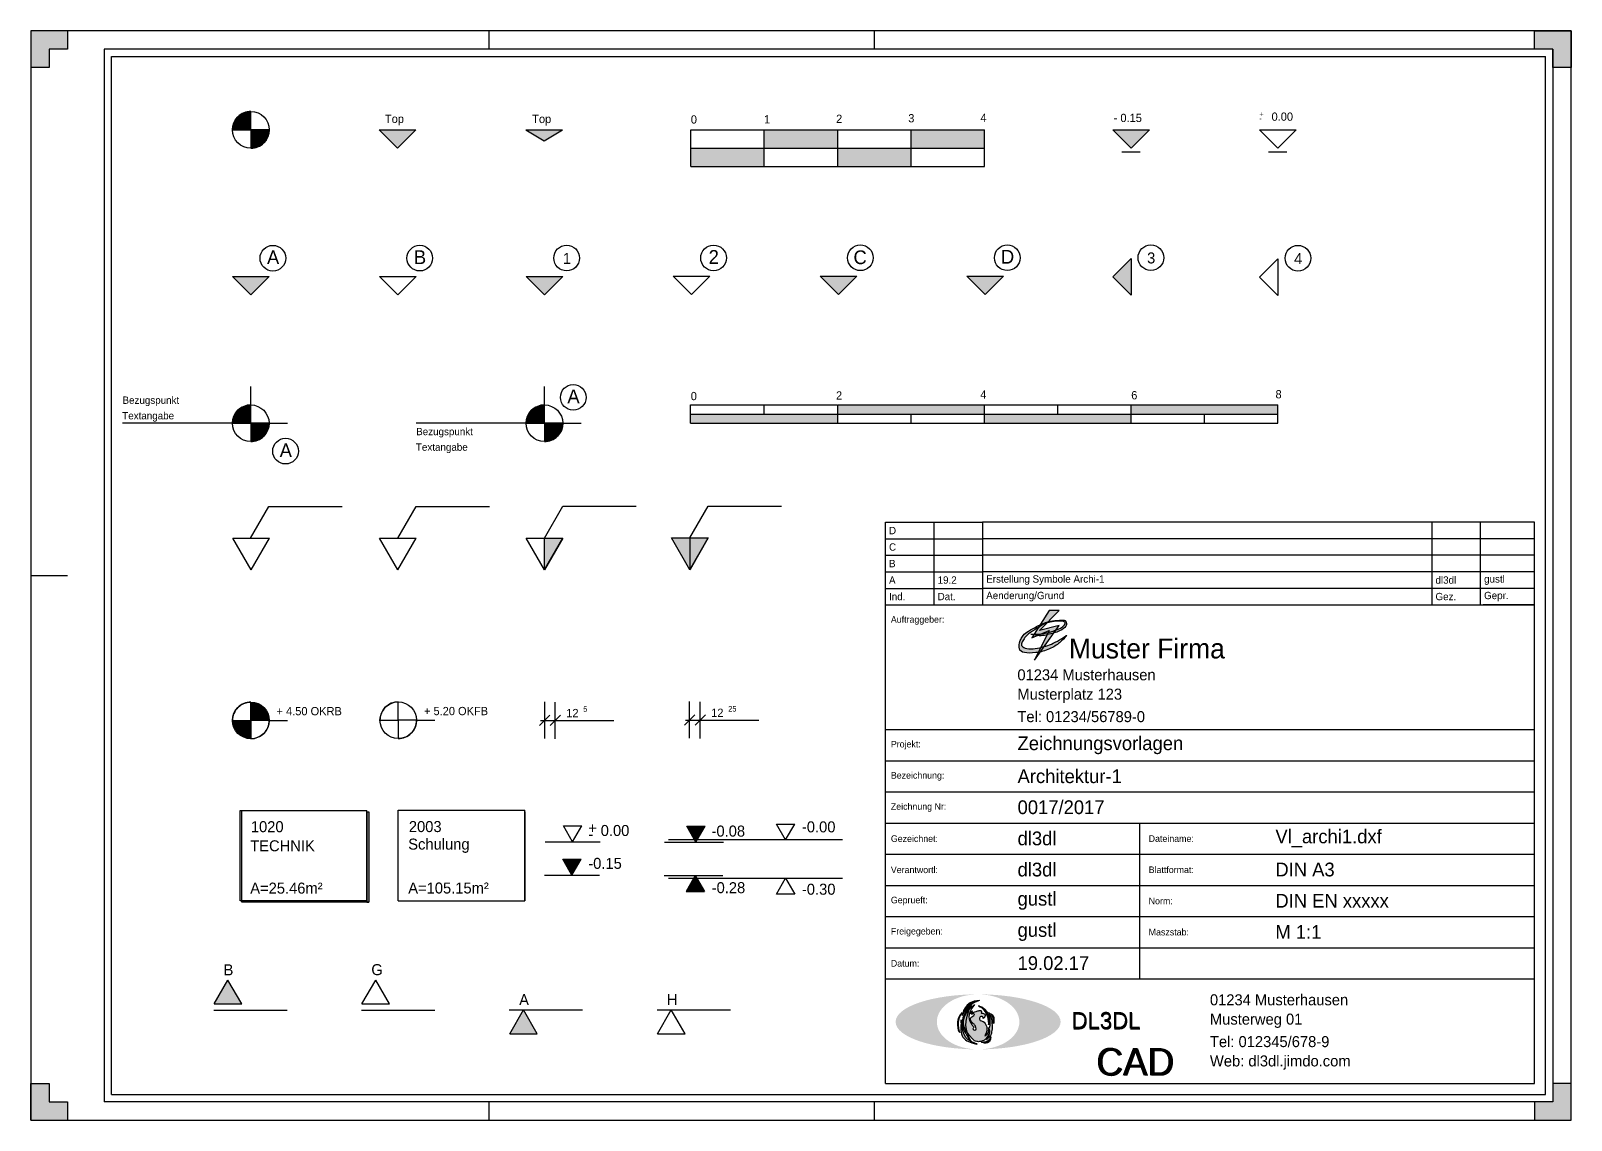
# Model space of a CAD drawing. Header units: millimetres. Extents: x 0 to 420, y 0 to 297.
import ezdxf

# ---------------------------------------------------------------- set-up
doc = ezdxf.new("R2010")
doc.units = ezdxf.units.MM
for name, color, linetype, true_color in [('Blattrahmen', 2, 'Continuous', 0xffff00), ('Faltmarken', 3, 'Continuous', 0x00ff00), ('Logo', 5, 'Continuous', 0x0000ff), ('Logo Adresse', 5, 'Continuous', 0x0000ff), ('Logo Text', 1, 'Continuous', 0xff0000), ('Logo_a', 1, 'Continuous', 0xff0000), ('Logo_b', 30, 'Continuous', 0xff7f00), ('Logo_c', 14, 'Continuous', 0x800000), ('Musterlogo AG', 3, 'Continuous', 0x00ff00), ('Musterlogo AG 1', 1, 'Continuous', 0xff0000), ('Musterlogo AG Text', 5, 'Continuous', 0x0000ff), ('pfoenix', 94, 'Continuous', 0x008000), ('Planecken', 2, 'Continuous', 0xffff00), ('Plankopf Legende', 6, 'Continuous', 0xff00ff), ('Plankopf Rahmen', 94, 'Continuous', 0x008000), ('Plankopf Text augefuellt', 134, 'Continuous', 0x008080), ('Plankopf Text Vorgabe', 1, 'Continuous', 0xff0000), ('Zeichnungsrahmen rot', 1, 'Continuous', 0xff0000), ('Zeichnungsrahmen_blau', 5, 'Continuous', 0x0000ff)]:
    doc.layers.add(name, color=color, linetype=linetype, true_color=true_color)
doc.styles.add('textstyle0', font='')
doc.styles.add('textstyle1', font='')
doc.styles.add('textstyle10', font='')
doc.styles.add('textstyle100', font='')
doc.styles.add('textstyle101', font='')
doc.styles.add('textstyle102', font='')
doc.styles.add('textstyle103', font='')
doc.styles.add('textstyle11', font='')
doc.styles.add('textstyle12', font='')
doc.styles.add('textstyle13', font='')
doc.styles.add('textstyle14', font='')
doc.styles.add('textstyle15', font='')
doc.styles.add('textstyle16', font='')
doc.styles.add('textstyle17', font='')
doc.styles.add('textstyle18', font='')
doc.styles.add('textstyle19', font='')
doc.styles.add('textstyle2', font='')
doc.styles.add('textstyle20', font='')
doc.styles.add('textstyle21', font='')
doc.styles.add('textstyle22', font='')
doc.styles.add('textstyle23', font='')
doc.styles.add('textstyle24', font='')
doc.styles.add('textstyle25', font='')
doc.styles.add('textstyle26', font='')
doc.styles.add('textstyle27', font='')
doc.styles.add('textstyle28', font='')
doc.styles.add('textstyle29', font='')
doc.styles.add('textstyle3', font='')
doc.styles.add('textstyle30', font='')
doc.styles.add('textstyle31', font='')
doc.styles.add('textstyle32', font='')
doc.styles.add('textstyle33', font='')
doc.styles.add('textstyle34', font='')
doc.styles.add('textstyle35', font='')
doc.styles.add('textstyle36', font='')
doc.styles.add('textstyle37', font='')
doc.styles.add('textstyle38', font='')
doc.styles.add('textstyle39', font='')
doc.styles.add('textstyle4', font='')
doc.styles.add('textstyle40', font='')
doc.styles.add('textstyle41', font='')
doc.styles.add('textstyle42', font='')
doc.styles.add('textstyle43', font='')
doc.styles.add('textstyle44', font='')
doc.styles.add('textstyle45', font='')
doc.styles.add('textstyle46', font='')
doc.styles.add('textstyle47', font='')
doc.styles.add('textstyle48', font='')
doc.styles.add('textstyle49', font='')
doc.styles.add('textstyle5', font='')
doc.styles.add('textstyle50', font='')
doc.styles.add('textstyle51', font='')
doc.styles.add('textstyle52', font='')
doc.styles.add('textstyle53', font='')
doc.styles.add('textstyle54', font='')
doc.styles.add('textstyle55', font='')
doc.styles.add('textstyle56', font='')
doc.styles.add('textstyle57', font='')
doc.styles.add('textstyle58', font='')
doc.styles.add('textstyle59', font='')
doc.styles.add('textstyle6', font='')
doc.styles.add('textstyle60', font='')
doc.styles.add('textstyle61', font='')
doc.styles.add('textstyle62', font='')
doc.styles.add('textstyle63', font='')
doc.styles.add('textstyle64', font='')
doc.styles.add('textstyle65', font='')
doc.styles.add('textstyle66', font='')
doc.styles.add('textstyle67', font='')
doc.styles.add('textstyle68', font='')
doc.styles.add('textstyle69', font='')
doc.styles.add('textstyle7', font='')
doc.styles.add('textstyle70', font='')
doc.styles.add('textstyle71', font='')
doc.styles.add('textstyle72', font='')
doc.styles.add('textstyle73', font='')
doc.styles.add('textstyle74', font='')
doc.styles.add('textstyle75', font='')
doc.styles.add('textstyle76', font='')
doc.styles.add('textstyle77', font='')
doc.styles.add('textstyle78', font='')
doc.styles.add('textstyle79', font='')
doc.styles.add('textstyle8', font='')
doc.styles.add('textstyle80', font='')
doc.styles.add('textstyle81', font='')
doc.styles.add('textstyle82', font='')
doc.styles.add('textstyle83', font='')
doc.styles.add('textstyle84', font='')
doc.styles.add('textstyle85', font='')
doc.styles.add('textstyle86', font='')
doc.styles.add('textstyle87', font='')
doc.styles.add('textstyle88', font='')
doc.styles.add('textstyle89', font='')
doc.styles.add('textstyle9', font='')
doc.styles.add('textstyle90', font='')
doc.styles.add('textstyle91', font='')
doc.styles.add('textstyle92', font='')
doc.styles.add('textstyle93', font='')
doc.styles.add('textstyle94', font='')
doc.styles.add('textstyle95', font='')
doc.styles.add('textstyle96', font='')
doc.styles.add('textstyle97', font='')
doc.styles.add('textstyle98', font='')
doc.styles.add('textstyle99', font='')
doc.styles.get('textstyle0').set_extended_font_data('FreeMono')
doc.styles.get('textstyle1').set_extended_font_data('FreeMono')
doc.styles.get('textstyle10').set_extended_font_data('FreeMono')
doc.styles.get('textstyle100').set_extended_font_data('FreeMono')
doc.styles.get('textstyle101').set_extended_font_data('FreeMono')
doc.styles.get('textstyle102').set_extended_font_data('FreeMono')
doc.styles.get('textstyle103').set_extended_font_data('FreeMono')
doc.styles.get('textstyle11').set_extended_font_data('FreeMono')
doc.styles.get('textstyle12').set_extended_font_data('FreeMono')
doc.styles.get('textstyle13').set_extended_font_data('FreeMono')
doc.styles.get('textstyle14').set_extended_font_data('FreeMono')
doc.styles.get('textstyle15').set_extended_font_data('FreeMono')
doc.styles.get('textstyle16').set_extended_font_data('FreeMono')
doc.styles.get('textstyle17').set_extended_font_data('FreeMono')
doc.styles.get('textstyle18').set_extended_font_data('FreeMono')
doc.styles.get('textstyle19').set_extended_font_data('FreeMono')
doc.styles.get('textstyle2').set_extended_font_data('FreeMono')
doc.styles.get('textstyle20').set_extended_font_data('FreeMono')
doc.styles.get('textstyle21').set_extended_font_data('FreeMono')
doc.styles.get('textstyle22').set_extended_font_data('FreeMono')
doc.styles.get('textstyle23').set_extended_font_data('FreeMono')
doc.styles.get('textstyle24').set_extended_font_data('FreeMono')
doc.styles.get('textstyle25').set_extended_font_data('FreeMono')
doc.styles.get('textstyle26').set_extended_font_data('FreeMono')
doc.styles.get('textstyle27').set_extended_font_data('FreeMono')
doc.styles.get('textstyle28').set_extended_font_data('FreeMono')
doc.styles.get('textstyle29').set_extended_font_data('FreeMono')
doc.styles.get('textstyle3').set_extended_font_data('FreeMono')
doc.styles.get('textstyle30').set_extended_font_data('FreeMono')
doc.styles.get('textstyle31').set_extended_font_data('FreeMono')
doc.styles.get('textstyle32').set_extended_font_data('FreeMono')
doc.styles.get('textstyle33').set_extended_font_data('FreeMono')
doc.styles.get('textstyle34').set_extended_font_data('FreeMono')
doc.styles.get('textstyle35').set_extended_font_data('FreeMono')
doc.styles.get('textstyle36').set_extended_font_data('FreeMono')
doc.styles.get('textstyle37').set_extended_font_data('FreeMono')
doc.styles.get('textstyle38').set_extended_font_data('FreeMono')
doc.styles.get('textstyle39').set_extended_font_data('FreeMono')
doc.styles.get('textstyle4').set_extended_font_data('FreeMono')
doc.styles.get('textstyle40').set_extended_font_data('FreeMono')
doc.styles.get('textstyle41').set_extended_font_data('FreeMono')
doc.styles.get('textstyle42').set_extended_font_data('FreeMono')
doc.styles.get('textstyle43').set_extended_font_data('FreeMono')
doc.styles.get('textstyle44').set_extended_font_data('FreeMono')
doc.styles.get('textstyle45').set_extended_font_data('FreeMono')
doc.styles.get('textstyle46').set_extended_font_data('FreeMono')
doc.styles.get('textstyle47').set_extended_font_data('FreeMono')
doc.styles.get('textstyle48').set_extended_font_data('FreeMono')
doc.styles.get('textstyle49').set_extended_font_data('FreeMono')
doc.styles.get('textstyle5').set_extended_font_data('FreeMono')
doc.styles.get('textstyle50').set_extended_font_data('FreeMono')
doc.styles.get('textstyle51').set_extended_font_data('URW Chancery L')
doc.styles.get('textstyle52').set_extended_font_data('URW Chancery L')
doc.styles.get('textstyle53').set_extended_font_data('URW Chancery L')
doc.styles.get('textstyle54').set_extended_font_data('URW Chancery L')
doc.styles.get('textstyle55').set_extended_font_data('FreeMono')
doc.styles.get('textstyle56').set_extended_font_data('FreeMono')
doc.styles.get('textstyle57').set_extended_font_data('FreeMono')
doc.styles.get('textstyle58').set_extended_font_data('FreeMono')
doc.styles.get('textstyle59').set_extended_font_data('FreeMono')
doc.styles.get('textstyle6').set_extended_font_data('FreeMono')
doc.styles.get('textstyle60').set_extended_font_data('FreeMono')
doc.styles.get('textstyle61').set_extended_font_data('FreeMono')
doc.styles.get('textstyle62').set_extended_font_data('FreeMono')
doc.styles.get('textstyle63').set_extended_font_data('FreeMono')
doc.styles.get('textstyle64').set_extended_font_data('FreeMono')
doc.styles.get('textstyle65').set_extended_font_data('FreeMono')
doc.styles.get('textstyle66').set_extended_font_data('FreeMono')
doc.styles.get('textstyle67').set_extended_font_data('FreeMono')
doc.styles.get('textstyle68').set_extended_font_data('FreeMono')
doc.styles.get('textstyle69').set_extended_font_data('FreeMono')
doc.styles.get('textstyle7').set_extended_font_data('FreeMono')
doc.styles.get('textstyle70').set_extended_font_data('FreeMono')
doc.styles.get('textstyle71').set_extended_font_data('FreeMono')
doc.styles.get('textstyle72').set_extended_font_data('FreeMono')
doc.styles.get('textstyle73').set_extended_font_data('FreeMono')
doc.styles.get('textstyle74').set_extended_font_data('FreeMono')
doc.styles.get('textstyle75').set_extended_font_data('FreeMono')
doc.styles.get('textstyle76').set_extended_font_data('FreeMono')
doc.styles.get('textstyle77').set_extended_font_data('FreeMono')
doc.styles.get('textstyle78').set_extended_font_data('FreeMono')
doc.styles.get('textstyle79').set_extended_font_data('URW Chancery L')
doc.styles.get('textstyle8').set_extended_font_data('FreeMono')
doc.styles.get('textstyle80').set_extended_font_data('FreeMono')
doc.styles.get('textstyle81').set_extended_font_data('FreeMono')
doc.styles.get('textstyle82').set_extended_font_data('FreeMono')
doc.styles.get('textstyle83').set_extended_font_data('FreeMono')
doc.styles.get('textstyle84').set_extended_font_data('FreeMono')
doc.styles.get('textstyle85').set_extended_font_data('FreeMono')
doc.styles.get('textstyle86').set_extended_font_data('FreeMono')
doc.styles.get('textstyle87').set_extended_font_data('FreeMono')
doc.styles.get('textstyle88').set_extended_font_data('FreeMono')
doc.styles.get('textstyle89').set_extended_font_data('FreeMono')
doc.styles.get('textstyle9').set_extended_font_data('FreeMono')
doc.styles.get('textstyle90').set_extended_font_data('FreeMono')
doc.styles.get('textstyle91').set_extended_font_data('FreeMono')
doc.styles.get('textstyle92').set_extended_font_data('FreeMono')
doc.styles.get('textstyle93').set_extended_font_data('FreeMono')
doc.styles.get('textstyle94').set_extended_font_data('FreeMono')
doc.styles.get('textstyle95').set_extended_font_data('FreeMono')
doc.styles.get('textstyle96').set_extended_font_data('FreeMono')
doc.styles.get('textstyle97').set_extended_font_data('FreeMono')
doc.styles.get('textstyle98').set_extended_font_data('FreeMono')
doc.styles.get('textstyle99').set_extended_font_data('FreeMono')

msp = doc.modelspace()

# ---------------------------------------------------------------- texts
at = {"layer": 'Logo', "attachment_point": 5}
for s, insert, char_height, style in [('DL3DL\\P', (293.14, 27.22), 4.5, 'textstyle52'), ('CAD\\P', (301.02, 15.89), 7.5, 'textstyle54')]:
    msp.add_mtext(s, dxfattribs=dict(at, insert=insert, char_height=char_height, style=style))
at = {"layer": 'Logo Adresse', "char_height": 4, "attachment_point": 4}
for s, insert, style in [('\\H3;01234 Musterhausen', (269, 121.4), 'textstyle65'), ('\\H3;Musterplatz 123 ', (269, 115.7), 'textstyle63'), ('\\H3;Tel: 01234/56789-0', (269, 110), 'textstyle57'), ('\\H3;01234 Musterhausen', (321.5, 32.8), 'textstyle64'), ('\\H3;Musterweg 01', (321.5, 27.1), 'textstyle58'), ('\\H3;Tel: 012345/678-9 ', (321.5, 21.4), 'textstyle55'), ('\\H3;Web: dl3dl.jimdo.com', (321.5, 15.7), 'textstyle56')]:
    msp.add_mtext(s, dxfattribs=dict(at, insert=insert, style=style))
at = {"layer": 'Logo Text', "attachment_point": 5}
for s, insert, char_height, style in [('DL3DL\\P', (293.24, 26.94), 4.5, 'textstyle51'), ('CAD\\P', (301.34, 15.8), 7.5, 'textstyle53')]:
    msp.add_mtext(s, dxfattribs=dict(at, insert=insert, char_height=char_height, style=style))
at = {"layer": 'Musterlogo AG Text', "insert": (283.05, 128.55), "char_height": 5.4, "attachment_point": 4, "style": 'textstyle79'}
msp.add_mtext('Muster Firma', dxfattribs=at)
at = {"layer": 'Plankopf Legende'}
for s, insert, char_height, attachment_point, style in [('\\H2.25;Top', (96.56, 272.67), 3, 4, 'textstyle103'), ('\\H2.25;Top', (136.71, 272.63), 3, 4, 'textstyle90'), ('\\H2.25;0', (179.96, 272.82), 3, 4, 'textstyle99'), ('\\H2.25;1', (199.91, 272.88), 3, 4, 'textstyle96'), ('\\H2.25;2', (219.57, 273.01), 3, 4, 'textstyle93'), ('\\H2.25;3', (239.24, 273.15), 3, 4, 'textstyle95'), ('\\H2.25;4', (258.91, 273.28), 3, 4, 'textstyle92'), ('\\H2.25;- 0.15', (295.25, 273.24), 3, 4, 'textstyle102'), ('\\H1.5;-', (334.97, 273.11), 2, 4, 'textstyle0'), ('\\H1.5;+', (334.97, 274.3), 2, 4, 'textstyle1'), ('\\H2.25;0.00', (338.3, 273.59), 3, 4, 'textstyle101'), ('\\H3.75;A', (66.07, 233.38), 5, 8, 'textstyle10'), ('\\H3.75;B', (106.12, 233.41), 5, 8, 'textstyle6'), ('\\H3;1', (146.17, 233.44), 4, 8, 'textstyle12'), ('\\H3.75;2', (186.22, 233.46), 5, 8, 'textstyle11'), ('\\H3.75;C', (226.12, 233.33), 5, 8, 'textstyle9'), ('\\H3.75;D', (266.32, 233.52), 5, 8, 'textstyle8'), ('3', (305.48, 233.53), 3, 8, 'textstyle7'), ('\\H3;4', (345.57, 233.39), 4, 8, 'textstyle13'), ('Bezugspunkt', (25, 196), 2, 4, 'textstyle4'), ('\\H3.75;A', (147.97, 195.45), 5, 8, 'textstyle14'), ('\\H2.25;0', (179.94, 197.4), 3, 4, 'textstyle98'), ('\\H2.25;2', (219.55, 197.59), 3, 4, 'textstyle94'), ('\\H2.25;4', (258.89, 197.86), 3, 4, 'textstyle97'), ('\\H2.25;6', (300.04, 197.63), 3, 4, 'textstyle100'), ('\\H2.25;8', (339.38, 197.9), 3, 4, 'textstyle91'), ('Textangabe', (24.94, 191.76), 2, 4, 'textstyle2'), ('Bezugspunkt', (105.08, 187.45), 2, 4, 'textstyle5'), ('\\H3.75;A', (69.53, 180.78), 5, 8, 'textstyle15'), ('Textangabe', (105.01, 183.2), 2, 4, 'textstyle3'), ('\\H2.25;+ 4.50 OKRB', (67, 111.5), 3, 4, 'textstyle17'), ('\\H2.25;+ 5.20 OKFB', (107.2, 111.53), 3, 4, 'textstyle16'), ('\\H2.25;12', (146, 111), 3, 4, 'textstyle23'), ('\\H1.5;5', (150.64, 112.07), 2, 4, 'textstyle26'), ('\\H2.25;12', (185.52, 111.08), 3, 4, 'textstyle27'), ('\\H1.5;25', (190.17, 112.15), 2, 4, 'textstyle25'), ('1020', (60, 80), 3, 4, 'textstyle24'), ('2003', (103.08, 80.03), 3, 4, 'textstyle21'), ('+', (152.01, 79.66), 3, 4, 'textstyle29'), ('0.00', (155.39, 78.96), 3, 4, 'textstyle33'), ('-0.08', (185.61, 78.8), 3, 4, 'textstyle30'), ('-0.00', (210.25, 79.95), 3, 4, 'textstyle32'), ('TECHNIK', (59.83, 74.79), 3, 4, 'textstyle20'), ('Schulung', (102.91, 74.82), 3, 4, 'textstyle19'), ('-', (152, 78), 3, 4, 'textstyle28'), ('-0.15', (152, 70), 3, 4, 'textstyle31'), ('A=25.46m²', (59.83, 63.25), 3, 4, 'textstyle18'), ('A=105.15m²', (102.91, 63.28), 3, 4, 'textstyle22'), ('-0.28', (185.65, 63.37), 3, 4, 'textstyle34'), ('-0.30', (210.25, 62.95), 3, 4, 'textstyle35'), ('B', (52.56, 40.99), 3, 4, 'textstyle38'), ('G', (92.85, 41.02), 3, 4, 'textstyle37'), ('A', (133.15, 32.86), 3, 4, 'textstyle36'), ('H', (173.44, 32.88), 3, 4, 'textstyle39')]:
    msp.add_mtext(s, dxfattribs=dict(at, insert=insert, char_height=char_height, attachment_point=attachment_point, style=style))
at = {"layer": 'Plankopf Text augefuellt', "attachment_point": 4}
for s, insert, char_height, style in [('D', (234, 160.75), 2, 'textstyle75'), ('C', (234, 156.25), 2, 'textstyle76'), ('B', (234, 151.75), 2, 'textstyle80'), ('A', (234, 147.25), 2, 'textstyle81'), ('19.2', (247.25, 147.25), 2, 'textstyle74'), ('Erstellung Symbole Archi-1', (260.5, 147.25), 2, 'textstyle73'), ('dl3dl', (383, 147.25), 2, 'textstyle78'), ('gustl', (396.25, 147.25), 2, 'textstyle77'), ('\\H3.75;Zeichnungsvorlagen', (269.05, 102.2), 5, 'textstyle62'), ('\\H3.75;Architektur-1', (269.05, 93.75), 5, 'textstyle61'), ('\\H3.75;0017/2017', (269.05, 85.3), 5, 'textstyle60'), ('\\H3.75;dl3dl', (269.05, 76.8), 5, 'textstyle85'), ('\\H3.75;Vl_archi1.dxf', (339.35, 76.82), 5, 'textstyle59'), ('\\H3.75;dl3dl', (269.05, 68.3), 5, 'textstyle83'), ('\\H3.75;DIN A3', (339.35, 68.32), 5, 'textstyle84'), ('\\H3.75;gustl', (269.05, 59.8), 5, 'textstyle87'), ('\\H3.75;DIN EN xxxxx', (339.35, 59.82), 5, 'textstyle88'), ('\\H3.75;gustl', (269.05, 51.3), 5, 'textstyle82'), ('\\H3.75;M 1:1', (339.35, 51.32), 5, 'textstyle89'), ('\\H3.75;19.02.17', (269.05, 42.8), 5, 'textstyle86')]:
    msp.add_mtext(s, dxfattribs=dict(at, insert=insert, char_height=char_height, style=style))
at = {"layer": 'Plankopf Text Vorgabe', "attachment_point": 4}
for s, insert, char_height, style in [('Ind.', (234, 142.75), 2, 'textstyle45'), ('Dat.', (247.25, 142.75), 2, 'textstyle47'), ('Aenderung/Grund', (260.5, 142.75), 2, 'textstyle46'), ('Gez.', (383, 142.75), 2, 'textstyle49'), ('Gepr.', (396.25, 142.75), 2, 'textstyle50'), ('\\H1.8;Auftraggeber:', (234.5, 136.25), 3, 'textstyle48'), ('\\H1.8;Projekt:', (234.5, 102.25), 3, 'textstyle40'), ('\\H1.8;Bezeichnung:', (234.5, 93.75), 3, 'textstyle41'), ('\\H1.8;Zeichnung Nr:', (234.5, 85.25), 3, 'textstyle44'), ('\\H1.8;Gezeichnet:', (234.5, 76.75), 3, 'textstyle42'), ('\\H1.8;Dateiname:', (304.8, 76.76), 3, 'textstyle43'), ('\\H1.8;Verantwortl:', (234.5, 68.25), 3, 'textstyle68'), ('\\H1.8;Blattformat:', (304.8, 68.26), 3, 'textstyle69'), ('\\H1.8;Geprueft:', (234.5, 59.75), 3, 'textstyle71'), ('\\H1.8;Norm:', (304.8, 59.76), 3, 'textstyle67'), ('\\H1.8;Freigegeben:', (234.5, 51.25), 3, 'textstyle72'), ('\\H1.8;Maszstab:', (304.8, 51.26), 3, 'textstyle66'), ('\\H1.8;Datum:', (234.5, 42.75), 3, 'textstyle70')]:
    msp.add_mtext(s, dxfattribs=dict(at, insert=insert, char_height=char_height, style=style))

# ---------------------------------------------------------------- hatches: boundary and pattern name
at = {"layer": 'Logo_a'}
h = msp.add_hatch(color=256, dxfattribs=at)
edge = h.paths.add_edge_path()
edge.add_ellipse((258.29, 26.81), major_axis=(18.75, 0), ratio=0.4, start_angle=0, end_angle=360)
edge = h.paths.add_edge_path()
edge.add_ellipse((258.29, 26.81), major_axis=(15, 0), ratio=0.5, start_angle=0, end_angle=360)
at = {"layer": 'Logo_b'}
h = msp.add_hatch(color=256, dxfattribs=at)
edge = h.paths.add_edge_path()
edge.add_ellipse((258.29, 26.81), major_axis=(15, 0), ratio=0.5, start_angle=0, end_angle=360)
edge = h.paths.add_edge_path()
edge.add_ellipse((258.29, 26.81), major_axis=(11.25, 0), ratio=0.666667, start_angle=0, end_angle=360)
at = {"layer": 'Logo_c'}
h = msp.add_hatch(color=256, dxfattribs=at)
edge = h.paths.add_edge_path()
edge.add_ellipse((258.29, 26.81), major_axis=(18.75, 0), ratio=0.4, start_angle=0, end_angle=360)
edge = h.paths.add_edge_path()
edge.add_ellipse((258.29, 26.81), major_axis=(22.5, 0), ratio=0.333333, start_angle=0, end_angle=360)
at = {"layer": 'Musterlogo AG'}
h = msp.add_hatch(color=256, dxfattribs=at)
edge = h.paths.add_edge_path()
edge.add_spline(control_points=[(272.68, 132.47), (275.14, 131.86), (277.12, 132.32), (280.86, 133.31), (282.54, 134.68), (282.31, 136.28), (281.39, 136.36), (278.34, 136.21), (276.44, 135.67), (270.87, 132.93), (269.65, 130.87), (269.26, 128.2), (270.56, 127.36), (273.92, 127.28), (277.96, 128.35), (280.63, 130.1), (282.54, 132.24), (282.54, 132.24), (279.79, 130.49), (277.73, 129.57), (275.82, 128.96), (273.23, 128.35), (270.87, 128.65), (269.95, 129.34), (270.26, 130.41), (270.94, 131.53), (272.29, 132.88), (275.16, 134.59), (276.61, 135.51), (277.86, 135.82), (278.89, 135.99), (280.11, 136.1), (281.29, 136.05), (281.82, 135.92), (282.13, 135.64), (281.98, 135.07), (281.06, 134.23), (280.01, 133.82), (278.78, 133.34), (277.4, 132.9), (275.82, 132.62), (274.47, 132.44), (272.68, 132.47), (272.68, 132.47)], knot_values=[0, 0, 0, 0, 1, 2, 3, 4, 5, 6, 7, 8, 9, 10, 11, 12, 13, 14, 15, 16, 17, 18, 19, 20, 21, 22, 23, 24, 25, 26, 27, 28, 29, 30, 31, 32, 33, 34, 35, 36, 37, 38, 39, 40, 41, 41, 41, 41], degree=3, periodic=0)
h = msp.add_hatch(color=256, dxfattribs=at)
edge = h.paths.add_edge_path()
edge.add_spline(control_points=[(272.68, 132.47), (275.14, 131.86), (277.12, 132.32), (280.86, 133.31), (282.54, 134.68), (282.31, 136.28), (281.39, 136.36), (278.34, 136.21), (276.44, 135.67), (270.87, 132.93), (269.65, 130.87), (269.26, 128.2), (270.56, 127.36), (273.92, 127.28), (277.96, 128.35), (280.63, 130.1), (282.54, 132.24), (282.54, 132.24), (279.79, 130.49), (277.73, 129.57), (275.82, 128.96), (273.23, 128.35), (270.87, 128.65), (269.95, 129.34), (270.26, 130.41), (270.94, 131.53), (272.29, 132.88), (275.16, 134.59), (276.61, 135.51), (277.86, 135.82), (278.89, 135.99), (280.11, 136.1), (281.29, 136.05), (281.82, 135.92), (282.13, 135.64), (281.98, 135.07), (281.06, 134.23), (280.01, 133.82), (278.78, 133.34), (277.4, 132.9), (275.82, 132.62), (274.47, 132.44), (272.68, 132.47), (272.68, 132.47)], knot_values=[0, 0, 0, 0, 1, 2, 3, 4, 5, 6, 7, 8, 9, 10, 11, 12, 13, 14, 15, 16, 17, 18, 19, 20, 21, 22, 23, 24, 25, 26, 27, 28, 29, 30, 31, 32, 33, 34, 35, 36, 37, 38, 39, 40, 41, 41, 41, 41], degree=3, periodic=0)
at = {"layer": 'Musterlogo AG 1'}
msp.add_hatch(color=256, dxfattribs=at).paths.add_polyline_path([(277.69, 138.95), (272.96, 131.53), (277.69, 133.55), (273.64, 125.45), (280.39, 134.9), (274.99, 133.55), (280.39, 138.95)])
at = {"layer": 'pfoenix'}
h = msp.add_hatch(color=256, dxfattribs=at)
edge = h.paths.add_edge_path()
edge.add_spline(control_points=[(256.72, 25.82), (257.25, 25.49), (256.88, 24.88), (256.88, 24.88), (256.88, 24.88), (257.01, 24.56), (257.83, 24.55), (257.7, 25.31), (257.54, 25.82), (256.87, 26.49), (256.33, 26.94), (256.13, 27.55), (256.53, 28.18), (257.19, 28.6), (257.3, 28.77), (257.21, 28.99), (256.84, 28.98), (256.5, 28.89), (256.23, 29.04), (256.3, 29.5), (256.72, 29.71), (256.73, 29.73), (256.73, 29.71), (256.62, 29.52), (256.43, 29.38), (256.59, 29.24), (257.08, 29.38), (257.67, 29.69), (258.72, 29.91), (259.1, 29.87), (259.15, 29.77), (259.2, 29.43), (259.08, 29.16), (259.59, 29.21), (259.95, 29.05), (260.24, 28.75), (260.18, 28.25), (259.83, 27.81), (259.7, 27.71), (259.7, 27.71), (259.65, 27.96), (259.57, 28.23), (259.27, 28.29), (258.83, 28.22), (258.65, 27.81), (258.67, 27.3), (259.05, 27.14), (259.81, 26.88), (260.18, 26.4)], knot_values=[0, 0, 0, 0, 1, 2, 3, 4, 5, 6, 7, 8, 9, 10, 11, 12, 13, 14, 15, 16, 17, 18, 19, 20, 21, 22, 23, 24, 25, 26, 27, 28, 29, 30, 31, 32, 33, 34, 35, 36, 37, 38, 39, 40, 41, 42, 43, 44, 45, 46, 46, 46, 46], degree=3, periodic=0)
edge.add_spline(control_points=[(260.18, 26.4), (260.53, 25.8), (260.77, 24.95), (260.63, 24.13), (260.34, 23.39), (260.06, 22.94), (260.06, 22.94), (260.96, 23.47), (261.2, 24.39), (261.19, 25.09), (261.1, 25.28), (261.37, 24.82), (261.4, 23.99), (261.23, 23.46), (260.51, 22.13), (259.75, 21.63), (258.9, 21.4), (257.88, 21.39), (257.23, 21.71), (257.23, 21.71), (257.23, 21.71)], knot_values=[0, 0, 0, 0, 1, 2, 3, 4, 5, 6, 7, 8, 9, 10, 11, 12, 13, 14, 15, 16, 17, 18, 18, 18, 18], degree=3, periodic=0)
edge.add_spline(control_points=[(257.23, 21.71), (257.23, 21.71), (257.15, 21.66), (252.14, 27.42), (257.34, 31.58)], knot_values=[0, 0, 0, 0, 1, 2, 2, 2, 2], degree=3, periodic=0)
edge.add_spline(control_points=[(257.34, 31.58), (255.05, 28.61), (256.72, 25.82), (256.72, 25.82), (256.72, 25.82), (256.72, 25.82), (256.72, 25.82)], knot_values=[0, 0, 0, 0, 1, 2, 3, 4, 4, 4, 4], degree=3, periodic=0)
h = msp.add_hatch(color=256, dxfattribs=at)
edge = h.paths.add_edge_path()
edge.add_spline(control_points=[(256.56, 31.67), (253.99, 26.65), (256.39, 21.43), (256.38, 21.41), (256.38, 21.41), (252.66, 26.73), (256.57, 31.66), (256.56, 31.67), (256.56, 31.67)], knot_values=[0, 0, 0, 0, 1, 2, 3, 4, 5, 6, 6, 6, 6], degree=3, periodic=0)
h = msp.add_hatch(color=256, dxfattribs=at)
edge = h.paths.add_edge_path()
edge.add_spline(control_points=[(258.67, 32.6), (255.22, 31.76), (253.95, 28.46), (253.95, 28.46)], knot_values=[0, 0, 0, 0, 1, 1, 1, 1], degree=3, periodic=0)
edge.add_spline(control_points=[(253.95, 28.46), (253.99, 28.7), (254.46, 32.58), (258.67, 32.6)], knot_values=[0, 0, 0, 0, 1, 1, 1, 1], degree=3, periodic=0)
h = msp.add_hatch(color=256, dxfattribs=at)
edge = h.paths.add_edge_path()
edge.add_spline(control_points=[(260.96, 27.67), (261.03, 27.25), (261.07, 26.93), (261.11, 26.4), (261.12, 26), (261.12, 26), (261.12, 26), (261.3, 26.55), (261.3, 27.2), (261.17, 28.36), (260.8, 29.42), (260.48, 29.94), (259.6, 30.66), (258.43, 31.18), (258.43, 31.18), (258.43, 31.18)], knot_values=[0, 0, 0, 0, 1, 2, 3, 4, 5, 6, 7, 8, 9, 10, 11, 12, 13, 13, 13, 13], degree=3, periodic=0)
edge.add_spline(control_points=[(258.43, 31.18), (259.14, 30.82), (259.54, 30.42), (259.96, 29.88), (260.38, 29.32), (260.78, 28.43), (260.96, 27.67)], knot_values=[0, 0, 0, 0, 1, 2, 3, 4, 4, 4, 4], degree=3, periodic=0)
h = msp.add_hatch(color=256, dxfattribs=at)
edge = h.paths.add_edge_path()
edge.add_spline(control_points=[(262.08, 24.88), (262.04, 24.23), (261.84, 23.34), (261.56, 22.85), (260.94, 22.27), (260.59, 21.93), (260.59, 21.93), (260.84, 22.37), (261.18, 22.93), (261.38, 23.47), (261.4, 23.99), (261.16, 25.17)], knot_values=[0, 0, 0, 0, 1, 2, 3, 4, 5, 6, 7, 8, 9, 9, 9, 9], degree=3, periodic=0)
edge.add_spline(control_points=[(261.16, 25.17), (261.49, 25.34), (261.56, 25.7), (261.6, 26.8), (261.54, 27.78), (261.51, 28.31), (261.17, 29.37), (260.97, 29.51), (261.56, 28.75), (261.75, 28.24), (261.95, 27.5), (262.05, 26.79), (262.1, 25.8), (262.08, 24.88)], knot_values=[0, 0, 0, 0, 1, 2, 3, 4, 5, 6, 7, 8, 9, 10, 11, 11, 11, 11], degree=3, periodic=0)
h = msp.add_hatch(color=256, dxfattribs=at)
edge = h.paths.add_edge_path()
edge.add_spline(control_points=[(253.91, 29.39), (251.83, 27.42), (252.83, 24.11), (253.28, 23.89)], knot_values=[0, 0, 0, 0, 1, 1, 1, 1], degree=3, periodic=0)
edge.add_spline(control_points=[(253.28, 23.89), (253.14, 24), (252.14, 27.32), (253.91, 29.39)], knot_values=[0, 0, 0, 0, 1, 1, 1, 1], degree=3, periodic=0)
h = msp.add_hatch(color=256, dxfattribs=at)
edge = h.paths.add_edge_path()
edge.add_spline(control_points=[(253.66, 27.32), (253.79, 22.41), (258.06, 20.73), (258.06, 20.73), (258.06, 20.73), (253.26, 21.91), (253.7, 27.26), (253.7, 27.26), (253.66, 27.32)], knot_values=[0, 0, 0, 0, 1, 2, 3, 4, 5, 6, 6, 6, 6], degree=3, periodic=0)
h = msp.add_hatch(color=256, dxfattribs=at)
edge = h.paths.add_edge_path()
edge.add_spline(control_points=[(262.53, 26.38), (262.52, 27.07), (262.43, 27.52), (262.33, 28.04), (262.12, 28.46), (261.66, 29.12), (261.66, 29.12), (261.66, 29.12)], knot_values=[0, 0, 0, 0, 1, 2, 3, 4, 5, 5, 5, 5], degree=3, periodic=0)
edge.add_spline(control_points=[(261.66, 29.12), (262.74, 28.58), (262.53, 26.38), (262.53, 26.38), (262.53, 26.38)], knot_values=[0, 0, 0, 0, 1, 2, 2, 2, 2], degree=3, periodic=0)
h = msp.add_hatch(color=256, dxfattribs=at)
edge = h.paths.add_edge_path()
edge.add_spline(control_points=[(259.42, 21.18), (259.88, 20.99), (260.65, 20.98), (261.08, 21.1), (261.46, 21.52), (261.7, 22.11), (261.73, 22.55), (261.77, 22.75), (261.77, 22.75), (261.77, 22.75), (261.62, 22.35), (261.49, 22.22), (261.18, 21.84), (260.85, 21.61), (260.53, 21.47), (260.05, 21.32), (259.58, 21.29), (259.42, 21.29), (259.24, 21.3), (259.24, 21.29), (259.24, 21.29), (259.34, 21.22), (259.42, 21.18), (259.42, 21.18), (259.42, 21.18)], knot_values=[0, 0, 0, 0, 1, 2, 3, 4, 5, 6, 7, 8, 9, 10, 11, 12, 13, 14, 15, 16, 17, 18, 19, 20, 21, 22, 22, 22, 22], degree=3, periodic=0)
at = {"layer": 'Planecken'}
for points in [[(10, 297), (10, 292), (5, 292), (5, 287), (0, 287), (0, 297)], [(410, 297), (420, 297), (420, 287), (415, 287), (415, 292), (410, 292)], [(0, 0), (0, 10), (5, 10), (5, 5), (10, 5), (10, 0)], [(410, 0), (420, 0), (420, 10), (415, 10), (415, 5), (410, 5)]]:
    msp.add_hatch(color=256, dxfattribs=at).paths.add_polyline_path(points)
at = {"layer": 'Plankopf Legende'}
h = msp.add_hatch(color=256, dxfattribs=at)
edge = h.paths.add_edge_path()
edge.add_arc((60, 270), 5, 90, 180)
edge.add_line((55, 270), (60, 270))
edge.add_line((60, 270), (60, 275))
h = msp.add_hatch(color=256, dxfattribs=at)
edge = h.paths.add_edge_path()
edge.add_arc((60, 270), 5, 270, 0)
edge.add_line((65, 270), (60, 270))
edge.add_line((60, 270), (60, 265))
h = msp.add_hatch(color=256, dxfattribs=at)
h.paths.add_polyline_path([(95, 270), (100, 265), (105, 270)])
h.paths.add_polyline_path([(140, 267), (145, 270), (135, 270)])
for points in [[(220, 265), (220, 270), (200, 270), (200, 265)], [(260, 265), (260, 270), (240, 270), (240, 265)], [(295, 270), (305, 270), (300, 265)], [(200, 260), (200, 265), (180, 265), (180, 260)], [(240, 260), (240, 265), (220, 265), (220, 260)], [(300.02, 234.89), (295.02, 229.89), (300.02, 224.89)], [(55, 230), (60, 225), (65, 230)], [(135.1, 230.05), (140.1, 225.05), (145.1, 230.05)], [(215.19, 230.11), (220.19, 225.11), (225.19, 230.11)], [(255.24, 230.13), (260.24, 225.13), (265.24, 230.13)], [(140.07, 158.71), (145.08, 158.71), (140.08, 150.05)], [(179.71, 150.08), (174.71, 158.74), (184.71, 158.74)], [(91.65, 59.4), (92.15, 59.4), (92.15, 84.03), (91.65, 84.03)], [(178.85, 80.12), (183.85, 80.12), (181.35, 75.79)], [(147.53, 66.81), (150.03, 71.14), (145.03, 71.14)], [(181.16, 66.67), (183.66, 62.34), (178.66, 62.34)], [(57.52, 59.4), (57.52, 59.79), (91.65, 59.79), (91.65, 59.4)], [(57.5, 31.69), (53.75, 38.19), (50, 31.69)], [(138.09, 23.55), (134.34, 30.05), (130.59, 23.55)]]:
    msp.add_hatch(color=256, dxfattribs=at).paths.add_polyline_path(points)
h = msp.add_hatch(color=256, dxfattribs=at)
edge = h.paths.add_edge_path()
edge.add_arc((59.96, 190), 5, 90, 180)
edge.add_line((54.96, 190), (59.96, 190))
edge.add_line((59.96, 190), (59.96, 195))
h = msp.add_hatch(color=256, dxfattribs=at)
edge = h.paths.add_edge_path()
edge.add_arc((140.05, 190), 5, 90, 180)
edge.add_line((135.05, 190), (140.05, 190))
edge.add_line((140.05, 190), (140.05, 195))
h = msp.add_hatch(color=256, dxfattribs=at)
edge = h.paths.add_edge_path()
edge.add_line((260.04, 192.5), (260.04, 195))
edge.add_line((260.04, 195), (219.83, 195))
edge.add_line((219.83, 195), (219.83, 192.5))
edge.add_line((219.83, 192.5), (260.04, 192.5))
h = msp.add_hatch(color=256, dxfattribs=at)
edge = h.paths.add_edge_path()
edge.add_line((340.04, 192.5), (340.04, 195))
edge.add_line((340.04, 195), (299.84, 195))
edge.add_line((299.84, 195), (299.84, 192.5))
edge.add_line((299.84, 192.5), (340.04, 192.5))
h = msp.add_hatch(color=256, dxfattribs=at)
edge = h.paths.add_edge_path()
edge.add_arc((59.96, 190), 5, 270, 0)
edge.add_line((64.96, 190), (59.96, 190))
edge.add_line((59.96, 190), (59.96, 185))
h = msp.add_hatch(color=256, dxfattribs=at)
edge = h.paths.add_edge_path()
edge.add_arc((140.05, 190), 5, 270, 0)
edge.add_line((145.05, 190), (140.05, 190))
edge.add_line((140.05, 190), (140.05, 185))
h = msp.add_hatch(color=256, dxfattribs=at)
edge = h.paths.add_edge_path()
edge.add_line((220.04, 190), (220.04, 192.5))
edge.add_line((220.04, 192.5), (179.83, 192.5))
edge.add_line((179.83, 192.5), (179.83, 190))
edge.add_line((179.83, 190), (220.04, 190))
h = msp.add_hatch(color=256, dxfattribs=at)
edge = h.paths.add_edge_path()
edge.add_line((300.04, 190), (300.04, 192.5))
edge.add_line((300.04, 192.5), (259.83, 192.5))
edge.add_line((259.83, 192.5), (259.83, 190))
edge.add_line((259.83, 190), (300.04, 190))
h = msp.add_hatch(color=256, dxfattribs=at)
edge = h.paths.add_edge_path()
edge.add_arc((60, 109), 5, 0, 90)
edge.add_line((60, 114), (60, 109))
edge.add_line((60, 109), (65, 109))
h = msp.add_hatch(color=256, dxfattribs=at)
edge = h.paths.add_edge_path()
edge.add_arc((60, 109), 5, 180, 270)
edge.add_line((60, 104), (60, 109))
edge.add_line((60, 109), (55, 109))

# ---------------------------------------------------------------- linework, layer by layer
at = {"layer": 'Blattrahmen'}
for p, q in [((420, 297), (0, 297)), ((0, 297), (0, 0)), ((420, 0), (420, 297)), ((0, 0), (420, 0))]:
    msp.add_line(p, q, dxfattribs=at)
at = {"layer": 'Faltmarken'}
for p, q in [((125, 292), (125, 297)), ((230, 292), (230, 297)), ((0, 148.5), (10, 148.5)), ((125, 0), (125, 5)), ((230, 0), (230, 5))]:
    msp.add_line(p, q, dxfattribs=at)
at = {"layer": 'Musterlogo AG'}
msp.add_open_spline([(272.68, 132.47), (275.14, 131.86), (277.12, 132.32), (280.86, 133.31), (282.54, 134.68), (282.31, 136.28), (281.39, 136.36), (278.34, 136.21), (276.44, 135.67), (270.87, 132.93), (269.65, 130.87), (269.26, 128.2), (270.56, 127.36), (273.92, 127.28), (277.96, 128.35), (280.63, 130.1), (282.54, 132.24), (282.54, 132.24), (279.79, 130.49), (277.73, 129.57), (275.82, 128.96), (273.23, 128.35), (270.87, 128.65), (269.95, 129.34), (270.26, 130.41), (270.94, 131.53), (272.29, 132.88), (275.16, 134.59), (276.61, 135.51), (277.86, 135.82), (278.89, 135.99), (280.11, 136.1), (281.29, 136.05), (281.82, 135.92), (282.13, 135.64), (281.98, 135.07), (281.06, 134.23), (280.01, 133.82), (278.78, 133.34), (277.4, 132.9), (275.82, 132.62), (274.47, 132.44), (272.68, 132.47), (272.68, 132.47)], degree=3, dxfattribs=at)
at = {"layer": 'Musterlogo AG 1'}
for p, q in [((277.69, 138.95), (272.96, 131.53)), ((274.99, 133.55), (280.39, 138.95)), ((280.39, 138.95), (277.69, 138.95)), ((273.64, 125.45), (280.39, 134.9)), ((280.39, 134.9), (274.99, 133.55)), ((272.96, 131.53), (277.69, 133.55)), ((277.69, 133.55), (273.64, 125.45))]:
    msp.add_line(p, q, dxfattribs=at)
at = {"layer": 'pfoenix'}
for points in [[(257.34, 31.58), (252.14, 27.42), (257.15, 21.66), (257.23, 21.71), (257.23, 21.71)], [(256.56, 31.67), (253.99, 26.65), (256.39, 21.43), (256.38, 21.41), (256.38, 21.41), (252.66, 26.73), (256.57, 31.66), (256.56, 31.67), (256.56, 31.67)], [(258.67, 32.6), (254.46, 32.58), (253.99, 28.7), (253.95, 28.46)], [(258.67, 32.6), (255.22, 31.76), (253.95, 28.46), (253.95, 28.46)], [(257.34, 31.58), (255.05, 28.61), (256.72, 25.82), (256.72, 25.82), (256.72, 25.82), (256.72, 25.82), (256.72, 25.82)], [(256.72, 25.82), (257.25, 25.49), (256.88, 24.88), (256.88, 24.88), (256.88, 24.88), (257.01, 24.56), (257.83, 24.55), (257.7, 25.31), (257.54, 25.82), (256.87, 26.49), (256.33, 26.94), (256.13, 27.55), (256.53, 28.18), (257.19, 28.6), (257.3, 28.77), (257.21, 28.99), (256.84, 28.98), (256.5, 28.89), (256.23, 29.04), (256.3, 29.5), (256.72, 29.71), (256.73, 29.73), (256.73, 29.71), (256.62, 29.52), (256.43, 29.38), (256.59, 29.24), (257.08, 29.38), (257.67, 29.69), (258.72, 29.91), (259.1, 29.87), (259.15, 29.77), (259.2, 29.43), (259.08, 29.16), (259.59, 29.21), (259.95, 29.05), (260.24, 28.75), (260.18, 28.25), (259.83, 27.81), (259.7, 27.71), (259.7, 27.71), (259.65, 27.96), (259.57, 28.23), (259.27, 28.29), (258.83, 28.22), (258.65, 27.81), (258.67, 27.3), (259.05, 27.14), (259.81, 26.88), (260.18, 26.4)], [(258.43, 31.18), (259.14, 30.82), (259.54, 30.42), (259.96, 29.88), (260.38, 29.32), (260.78, 28.43), (260.96, 27.67)], [(260.96, 27.67), (261.03, 27.25), (261.07, 26.93), (261.11, 26.4), (261.12, 26), (261.12, 26), (261.12, 26), (261.3, 26.55), (261.3, 27.2), (261.17, 28.36), (260.8, 29.42), (260.48, 29.94), (259.6, 30.66), (258.43, 31.18), (258.43, 31.18), (258.43, 31.18)], [(261.16, 25.17), (261.49, 25.34), (261.56, 25.7), (261.6, 26.8), (261.54, 27.78), (261.51, 28.31), (261.17, 29.37), (260.97, 29.51), (261.56, 28.75), (261.75, 28.24), (261.95, 27.5), (262.05, 26.79), (262.1, 25.8), (262.08, 24.88)], [(253.91, 29.39), (251.83, 27.42), (252.83, 24.11), (253.28, 23.89)], [(253.91, 29.39), (252.14, 27.32), (253.14, 24), (253.28, 23.89)], [(253.66, 27.32), (253.79, 22.41), (258.06, 20.73), (258.06, 20.73), (258.06, 20.73), (253.26, 21.91), (253.7, 27.26), (253.7, 27.26), (253.66, 27.32)], [(260.18, 26.4), (260.53, 25.8), (260.77, 24.95), (260.63, 24.13), (260.34, 23.39), (260.06, 22.94), (260.06, 22.94), (260.96, 23.47), (261.2, 24.39), (261.19, 25.09), (261.1, 25.28), (261.37, 24.82), (261.4, 23.99), (261.23, 23.46), (260.51, 22.13), (259.75, 21.63), (258.9, 21.4), (257.88, 21.39), (257.23, 21.71), (257.23, 21.71), (257.23, 21.71)], [(261.66, 29.12), (262.74, 28.58), (262.53, 26.38), (262.53, 26.38), (262.53, 26.38)], [(262.53, 26.38), (262.52, 27.07), (262.43, 27.52), (262.33, 28.04), (262.12, 28.46), (261.66, 29.12), (261.66, 29.12), (261.66, 29.12)], [(259.42, 21.18), (259.88, 20.99), (260.65, 20.98), (261.08, 21.1), (261.46, 21.52), (261.7, 22.11), (261.73, 22.55), (261.77, 22.75), (261.77, 22.75), (261.77, 22.75), (261.62, 22.35), (261.49, 22.22), (261.18, 21.84), (260.85, 21.61), (260.53, 21.47), (260.05, 21.32), (259.58, 21.29), (259.42, 21.29), (259.24, 21.3), (259.24, 21.29), (259.24, 21.29), (259.34, 21.22), (259.42, 21.18), (259.42, 21.18), (259.42, 21.18)], [(262.08, 24.88), (262.04, 24.23), (261.84, 23.34), (261.56, 22.85), (260.94, 22.27), (260.59, 21.93), (260.59, 21.93), (260.84, 22.37), (261.18, 22.93), (261.38, 23.47), (261.4, 23.99), (261.16, 25.17)]]:
    msp.add_open_spline(points, degree=3, dxfattribs=at)
at = {"layer": 'Planecken'}
for p, q in [((10, 297), (10, 292)), ((410, 297), (420, 297)), ((410, 292), (410, 297)), ((420, 297), (420, 287)), ((10, 292), (5, 292)), ((5, 292), (5, 287)), ((415, 292), (410, 292)), ((415, 287), (415, 292)), ((5, 287), (0, 287)), ((420, 287), (415, 287)), ((0, 0), (0, 10)), ((0, 10), (5, 10)), ((5, 10), (5, 5)), ((420, 10), (415, 10)), ((415, 10), (415, 5)), ((420, 0), (420, 10)), ((5, 5), (10, 5)), ((10, 5), (10, 0)), ((415, 5), (410, 5)), ((410, 5), (410, 0)), ((0, 0), (10, 0)), ((410, 0), (420, 0))]:
    msp.add_line(p, q, dxfattribs=at)
at = {"layer": 'Plankopf Legende'}
for p, q in [((95, 270), (105, 270)), ((95, 270), (100, 265)), ((100, 265), (105, 270)), ((135, 270), (145, 270)), ((135, 270), (140, 267)), ((140, 267), (145, 270)), ((180, 260), (180, 270)), ((180, 270), (260, 270)), ((200, 265), (200, 270)), ((200, 270), (220, 270)), ((220, 265), (220, 270)), ((240, 265), (240, 270)), ((240, 270), (260, 270)), ((260, 265), (260, 270)), ((260, 260), (260, 270)), ((295, 270), (305, 270)), ((300, 265), (295, 270)), ((300, 265), (305, 270)), ((335, 270), (345, 270)), ((335, 270), (340, 265)), ((340, 265), (345, 270)), ((180, 260), (180, 265)), ((180, 265), (200, 265)), ((200, 265), (220, 265)), ((200, 260), (200, 265)), ((220, 260), (220, 265)), ((220, 265), (240, 265)), ((240, 265), (260, 265)), ((240, 260), (240, 265)), ((297.5, 264), (302.5, 264)), ((337.5, 264.02), (342.5, 264.02)), ((180, 260), (200, 260)), ((180, 260), (260, 260)), ((220, 260), (240, 260)), ((300.02, 234.89), (295.02, 229.89)), ((300.02, 234.89), (300.02, 224.89)), ((340.02, 234.87), (335.02, 229.87)), ((340.02, 234.87), (340.02, 224.87)), ((55, 230), (65, 230)), ((55, 230), (60, 225)), ((60, 225), (65, 230)), ((95.05, 230.03), (105.05, 230.03)), ((95.05, 230.03), (100.05, 225.03)), ((100.05, 225.03), (105.05, 230.03)), ((135.1, 230.05), (145.1, 230.05)), ((135.1, 230.05), (140.1, 225.05)), ((140.1, 225.05), (145.1, 230.05)), ((175.15, 230.08), (185.15, 230.08)), ((175.15, 230.08), (180.15, 225.08)), ((180.15, 225.08), (185.15, 230.08)), ((215.19, 230.11), (225.19, 230.11)), ((215.19, 230.11), (220.19, 225.11)), ((220.19, 225.11), (225.19, 230.11)), ((255.24, 230.13), (265.24, 230.13)), ((255.24, 230.13), (260.24, 225.13)), ((260.24, 225.13), (265.24, 230.13)), ((295.02, 229.89), (300.02, 224.89)), ((335.02, 229.87), (340.02, 224.87)), ((59.96, 195), (59.96, 200)), ((140.06, 195), (140.06, 200)), ((179.83, 192.5), (179.83, 195)), ((179.83, 195), (219.83, 195)), ((199.94, 192.5), (199.94, 195)), ((220.04, 192.5), (220.04, 195)), ((220.04, 195), (260.04, 195)), ((260.04, 192.5), (260.04, 195)), ((260.04, 195), (300.04, 195)), ((280.04, 192.5), (280.04, 195)), ((300.04, 192.5), (300.04, 195)), ((300.04, 195), (340.04, 195)), ((340.04, 192.5), (340.04, 195)), ((54.96, 190), (24.96, 190)), ((64.96, 190), (69.96, 190)), ((135.05, 190), (105.05, 190)), ((145.05, 190), (150.05, 190)), ((179.83, 192.5), (220.04, 192.5)), ((179.83, 190), (179.83, 192.5)), ((179.83, 190), (220.04, 190)), ((220.04, 190), (220.04, 192.5)), ((220.04, 192.5), (260.04, 192.5)), ((220.04, 190), (260.04, 190)), ((240.04, 190), (240.04, 192.5)), ((260.04, 190), (260.04, 192.5)), ((260.04, 192.5), (300.04, 192.5)), ((260.04, 190), (300.04, 190)), ((300.04, 190), (300.04, 192.5)), ((300.04, 192.5), (340.04, 192.5)), ((300.04, 190), (340.04, 190)), ((320.04, 190), (320.04, 192.5)), ((340.04, 190), (340.04, 192.5)), ((59.94, 158.66), (64.94, 167.32)), ((64.94, 167.32), (84.94, 167.32)), ((100.07, 158.69), (105.07, 167.35)), ((105.07, 167.35), (125.07, 167.35)), ((140.07, 158.71), (145.07, 167.37)), ((145.07, 167.37), (165.07, 167.37)), ((179.71, 158.74), (184.71, 167.4)), ((184.71, 167.4), (204.71, 167.4)), ((60.08, 150), (55.08, 158.66)), ((55.08, 158.66), (65.08, 158.66)), ((60.08, 150), (65.08, 158.66)), ((100.08, 150.03), (95.08, 158.69)), ((95.08, 158.69), (105.08, 158.69)), ((100.08, 150.03), (105.08, 158.69)), ((140.08, 150.05), (135.08, 158.71)), ((135.08, 158.71), (145.08, 158.71)), ((140.08, 150.05), (140.07, 158.71)), ((140.08, 150.05), (140.07, 158.71)), ((140.07, 158.71), (145.08, 158.71)), ((140.08, 150.05), (145.08, 158.71)), ((145.08, 158.71), (140.08, 150.05)), ((179.71, 150.08), (174.71, 158.74)), ((174.71, 158.74), (184.71, 158.74)), ((179.71, 150.08), (184.71, 158.74)), ((179.75, 150.15), (179.77, 158.74)), ((184.71, 158.74), (179.75, 150.15)), ((179.77, 158.74), (184.71, 158.74)), ((140.11, 104.05), (140.11, 114.05)), ((143, 104), (143, 114)), ((179.63, 104.13), (179.63, 114.13)), ((182.52, 104.08), (182.52, 114.08)), ((138.69, 107.59), (141.52, 110.41)), ((141.59, 107.59), (144.41, 110.41)), ((178.22, 107.67), (181.05, 110.49)), ((181.11, 107.67), (183.94, 110.49)), ((65, 109), (70, 109)), ((105.2, 109.03), (110.2, 109.03)), ((139, 109), (159, 109)), ((178.52, 109.08), (198.52, 109.08)), ((57.04, 84.46), (91.65, 84.46)), ((57.04, 59.79), (57.04, 84.46)), ((57.52, 84.03), (57.52, 84.46)), ((57.52, 59.4), (57.52, 84.03)), ((91.65, 84.03), (91.65, 84.46)), ((91.65, 84.03), (91.65, 59.79)), ((91.65, 84.03), (91.65, 59.79)), ((91.65, 59.4), (91.65, 84.03)), ((91.65, 59.4), (91.65, 84.03)), ((91.65, 84.03), (92.15, 84.03)), ((91.65, 84.03), (92.15, 84.03)), ((92.15, 84.03), (92.15, 59.4)), ((92.15, 84.03), (92.15, 59.4)), ((92.15, 84.03), (92.15, 59.4)), ((100.12, 84.49), (134.74, 84.49)), ((100.12, 59.82), (100.12, 84.49)), ((134.74, 84.06), (134.74, 84.49)), ((134.74, 84.06), (134.74, 59.82)), ((134.74, 84.06), (134.74, 59.82)), ((134.74, 59.82), (134.74, 84.06)), ((147.72, 75.93), (145.22, 80.26)), ((145.22, 80.26), (150.22, 80.26)), ((147.72, 75.93), (150.22, 80.26)), ((181.35, 75.79), (178.85, 80.12)), ((178.85, 80.12), (183.85, 80.12)), ((181.35, 75.79), (183.85, 80.12)), ((205.81, 76.41), (203.31, 80.74)), ((203.31, 80.74), (208.31, 80.74)), ((205.81, 76.41), (208.31, 80.74)), ((140.22, 75.93), (155.22, 75.93)), ((172.78, 75.79), (188.85, 75.79)), ((173.86, 76.48), (221.29, 76.48)), ((147.53, 66.81), (145.03, 71.14)), ((145.03, 71.14), (150.03, 71.14)), ((147.53, 66.81), (150.03, 71.14)), ((140.03, 66.81), (155.03, 66.81)), ((172.7, 66.7), (188.66, 66.67)), ((173.85, 65.98), (221.27, 65.98)), ((181.16, 66.67), (178.66, 62.34)), ((181.16, 66.67), (183.66, 62.34)), ((203.31, 61.63), (205.81, 65.96)), ((205.81, 65.96), (208.31, 61.63)), ((91.65, 59.79), (57.04, 59.79)), ((57.52, 59.79), (91.65, 59.79)), ((57.52, 59.4), (57.52, 59.79)), ((91.65, 59.4), (57.52, 59.4)), ((92.15, 59.4), (57.52, 59.4)), ((91.65, 59.79), (91.65, 59.4)), ((92.15, 59.4), (91.65, 59.4)), ((91.65, 59.4), (92.15, 59.4)), ((100.12, 59.82), (134.74, 59.82)), ((178.66, 62.34), (183.66, 62.34)), ((208.31, 61.63), (203.31, 61.63)), ((50, 31.69), (53.75, 38.19)), ((57.5, 31.69), (53.75, 38.19)), ((90.29, 31.72), (94.04, 38.21)), ((97.79, 31.72), (94.04, 38.21)), ((49.87, 30), (69.87, 30)), ((50, 31.69), (57.5, 31.69)), ((90.16, 30.03), (110.16, 30.03)), ((90.29, 31.72), (97.79, 31.72)), ((130.45, 30.05), (150.45, 30.05)), ((130.59, 23.55), (134.34, 30.05)), ((138.09, 23.55), (134.34, 30.05)), ((170.74, 30.08), (190.74, 30.08)), ((170.88, 23.58), (174.63, 30.08)), ((178.38, 23.58), (174.63, 30.08)), ((130.59, 23.55), (138.09, 23.55)), ((170.88, 23.58), (178.38, 23.58))]:
    msp.add_line(p, q, dxfattribs=at)
for points in [[(60, 275, 0.414214), (55, 270), (60, 270), (60, 275)], [(60, 265, 0.414214), (65, 270), (60, 270), (60, 265)], [(59.96, 195, 0.414214), (54.96, 190), (59.96, 190), (59.96, 195)], [(140.05, 195, 0.414214), (135.05, 190), (140.05, 190), (140.05, 195)], [(59.96, 185, 0.414214), (64.96, 190), (59.96, 190), (59.96, 185)], [(140.05, 185, 0.414214), (145.05, 190), (140.05, 190), (140.05, 185)], [(60, 114, 0.414214), (55, 109), (60, 109), (60, 114)], [(100.2, 114.03, 0.414214), (95.2, 109.03), (100.2, 109.03), (100.2, 114.03)], [(60, 104, 0.414214), (65, 109), (60, 109), (60, 104)], [(100.2, 104.03, 0.414214), (105.2, 109.03), (100.2, 109.03), (100.2, 104.03)]]:
    msp.add_lwpolyline(points, format="xyb", dxfattribs=at)
for centre, radius in [((60, 270), 5), ((66, 235), 3.5), ((106.05, 235.03), 3.5), ((146.1, 235.05), 3.5), ((186.15, 235.08), 3.5), ((226.19, 235.11), 3.5), ((266.24, 235.13), 3.5), ((305.4, 235.15), 3.5), ((345.5, 235), 3.5), ((147.9, 197.07), 3.5), ((59.96, 190), 5), ((140.05, 190), 5), ((69.46, 182.4), 3.5), ((60, 109), 5), ((100.2, 109.03), 5)]:
    msp.add_circle(centre, radius, dxfattribs=at)
at = {"layer": 'Plankopf Rahmen'}
for p, q in [((233, 158.5), (233, 163)), ((233, 163), (241.5, 163)), ((241.5, 163), (259.5, 163)), ((246.25, 163), (246.25, 140.5)), ((259.5, 163), (259.5, 140.5)), ((382, 163), (259.5, 163)), ((396, 163), (382, 163)), ((382, 163), (382, 140.5)), ((395.25, 140.5), (395.25, 163)), ((410, 163), (396, 163)), ((410, 158.5), (410, 163)), ((233, 154), (233, 158.5)), ((233, 158.5), (241.5, 158.5)), ((241.5, 158.5), (259.5, 158.5)), ((382, 158.5), (259.5, 158.5)), ((396, 158.5), (382, 158.5)), ((410, 158.5), (396, 158.5)), ((410, 154), (410, 158.5)), ((233, 149.5), (233, 154)), ((233, 154), (241.5, 154)), ((241.5, 154), (259.5, 154)), ((382, 154), (259.5, 154)), ((396, 154), (382, 154)), ((410, 154), (396, 154)), ((410, 149.5), (410, 154)), ((233, 145), (233, 149.5)), ((233, 149.5), (241.5, 149.5)), ((241.5, 149.5), (259.5, 149.5)), ((382, 149.5), (259.5, 149.5)), ((396, 149.5), (382, 149.5)), ((410, 149.5), (396, 149.5)), ((410, 145), (410, 149.5)), ((233, 140.5), (233, 145)), ((233, 145), (241.5, 145)), ((241.5, 145), (259.5, 145)), ((382, 145), (259.5, 145)), ((396, 145), (382, 145)), ((410, 145), (396, 145)), ((410, 140.5), (410, 145)), ((233, 140.5), (285, 140.5)), ((233, 132), (233, 140.5)), ((285, 140.5), (348, 140.5)), ((348, 140.5), (410, 140.5)), ((410, 140.5), (396, 140.5)), ((410, 132), (410, 140.5)), ((233, 123.5), (233, 132)), ((410, 123.5), (410, 132)), ((233, 115), (233, 123.5)), ((410, 115), (410, 123.5)), ((233, 106.5), (233, 115)), ((410, 106.5), (410, 115)), ((233, 98), (233, 106.5)), ((233, 106.5), (410, 106.5)), ((410, 98), (410, 106.5)), ((233, 89.5), (233, 98)), ((233, 98), (410, 98)), ((410, 89.5), (410, 98)), ((233, 81), (233, 89.5)), ((233, 89.5), (410, 89.5)), ((410, 81), (410, 89.5)), ((233, 72.5), (233, 81)), ((233, 81), (410, 81)), ((302.43, 38.54), (302.43, 81.04)), ((410, 72.5), (410, 81)), ((233, 64), (233, 72.5)), ((233, 72.5), (410, 72.5)), ((410, 64), (410, 72.5)), ((233, 55.5), (233, 64)), ((233, 64), (410, 64)), ((410, 55.5), (410, 64)), ((233, 47), (233, 55.5)), ((233, 55.5), (410, 55.5)), ((410, 47), (410, 55.5)), ((233, 38.5), (233, 47)), ((233, 47), (410, 47)), ((410, 10), (410, 47)), ((233, 10), (233, 38.5)), ((233, 38.5), (292, 38.5)), ((292, 38.5), (351, 38.5)), ((351, 38.5), (410, 38.5)), ((233, 10), (410, 10))]:
    msp.add_line(p, q, dxfattribs=at)
at = {"layer": 'Zeichnungsrahmen rot'}
for p, q in [((22, 7), (22, 290)), ((22, 290), (413, 290)), ((413, 7), (413, 290)), ((22, 7), (413, 7))]:
    msp.add_line(p, q, dxfattribs=at)
at = {"layer": 'Zeichnungsrahmen_blau'}
for p, q in [((415, 292), (20, 292)), ((20, 292), (20, 5)), ((415, 292), (415, 5)), ((415, 5), (20, 5))]:
    msp.add_line(p, q, dxfattribs=at)

msp.set_redraw_order([(e.dxf.handle, doc.entitydb.next_handle()) for e in msp.query("TEXT MTEXT ATTDEF DIMENSION ARC_DIMENSION")])  # texts and dimensions are drawn at this point

doc.saveas('drawing.dxf')
